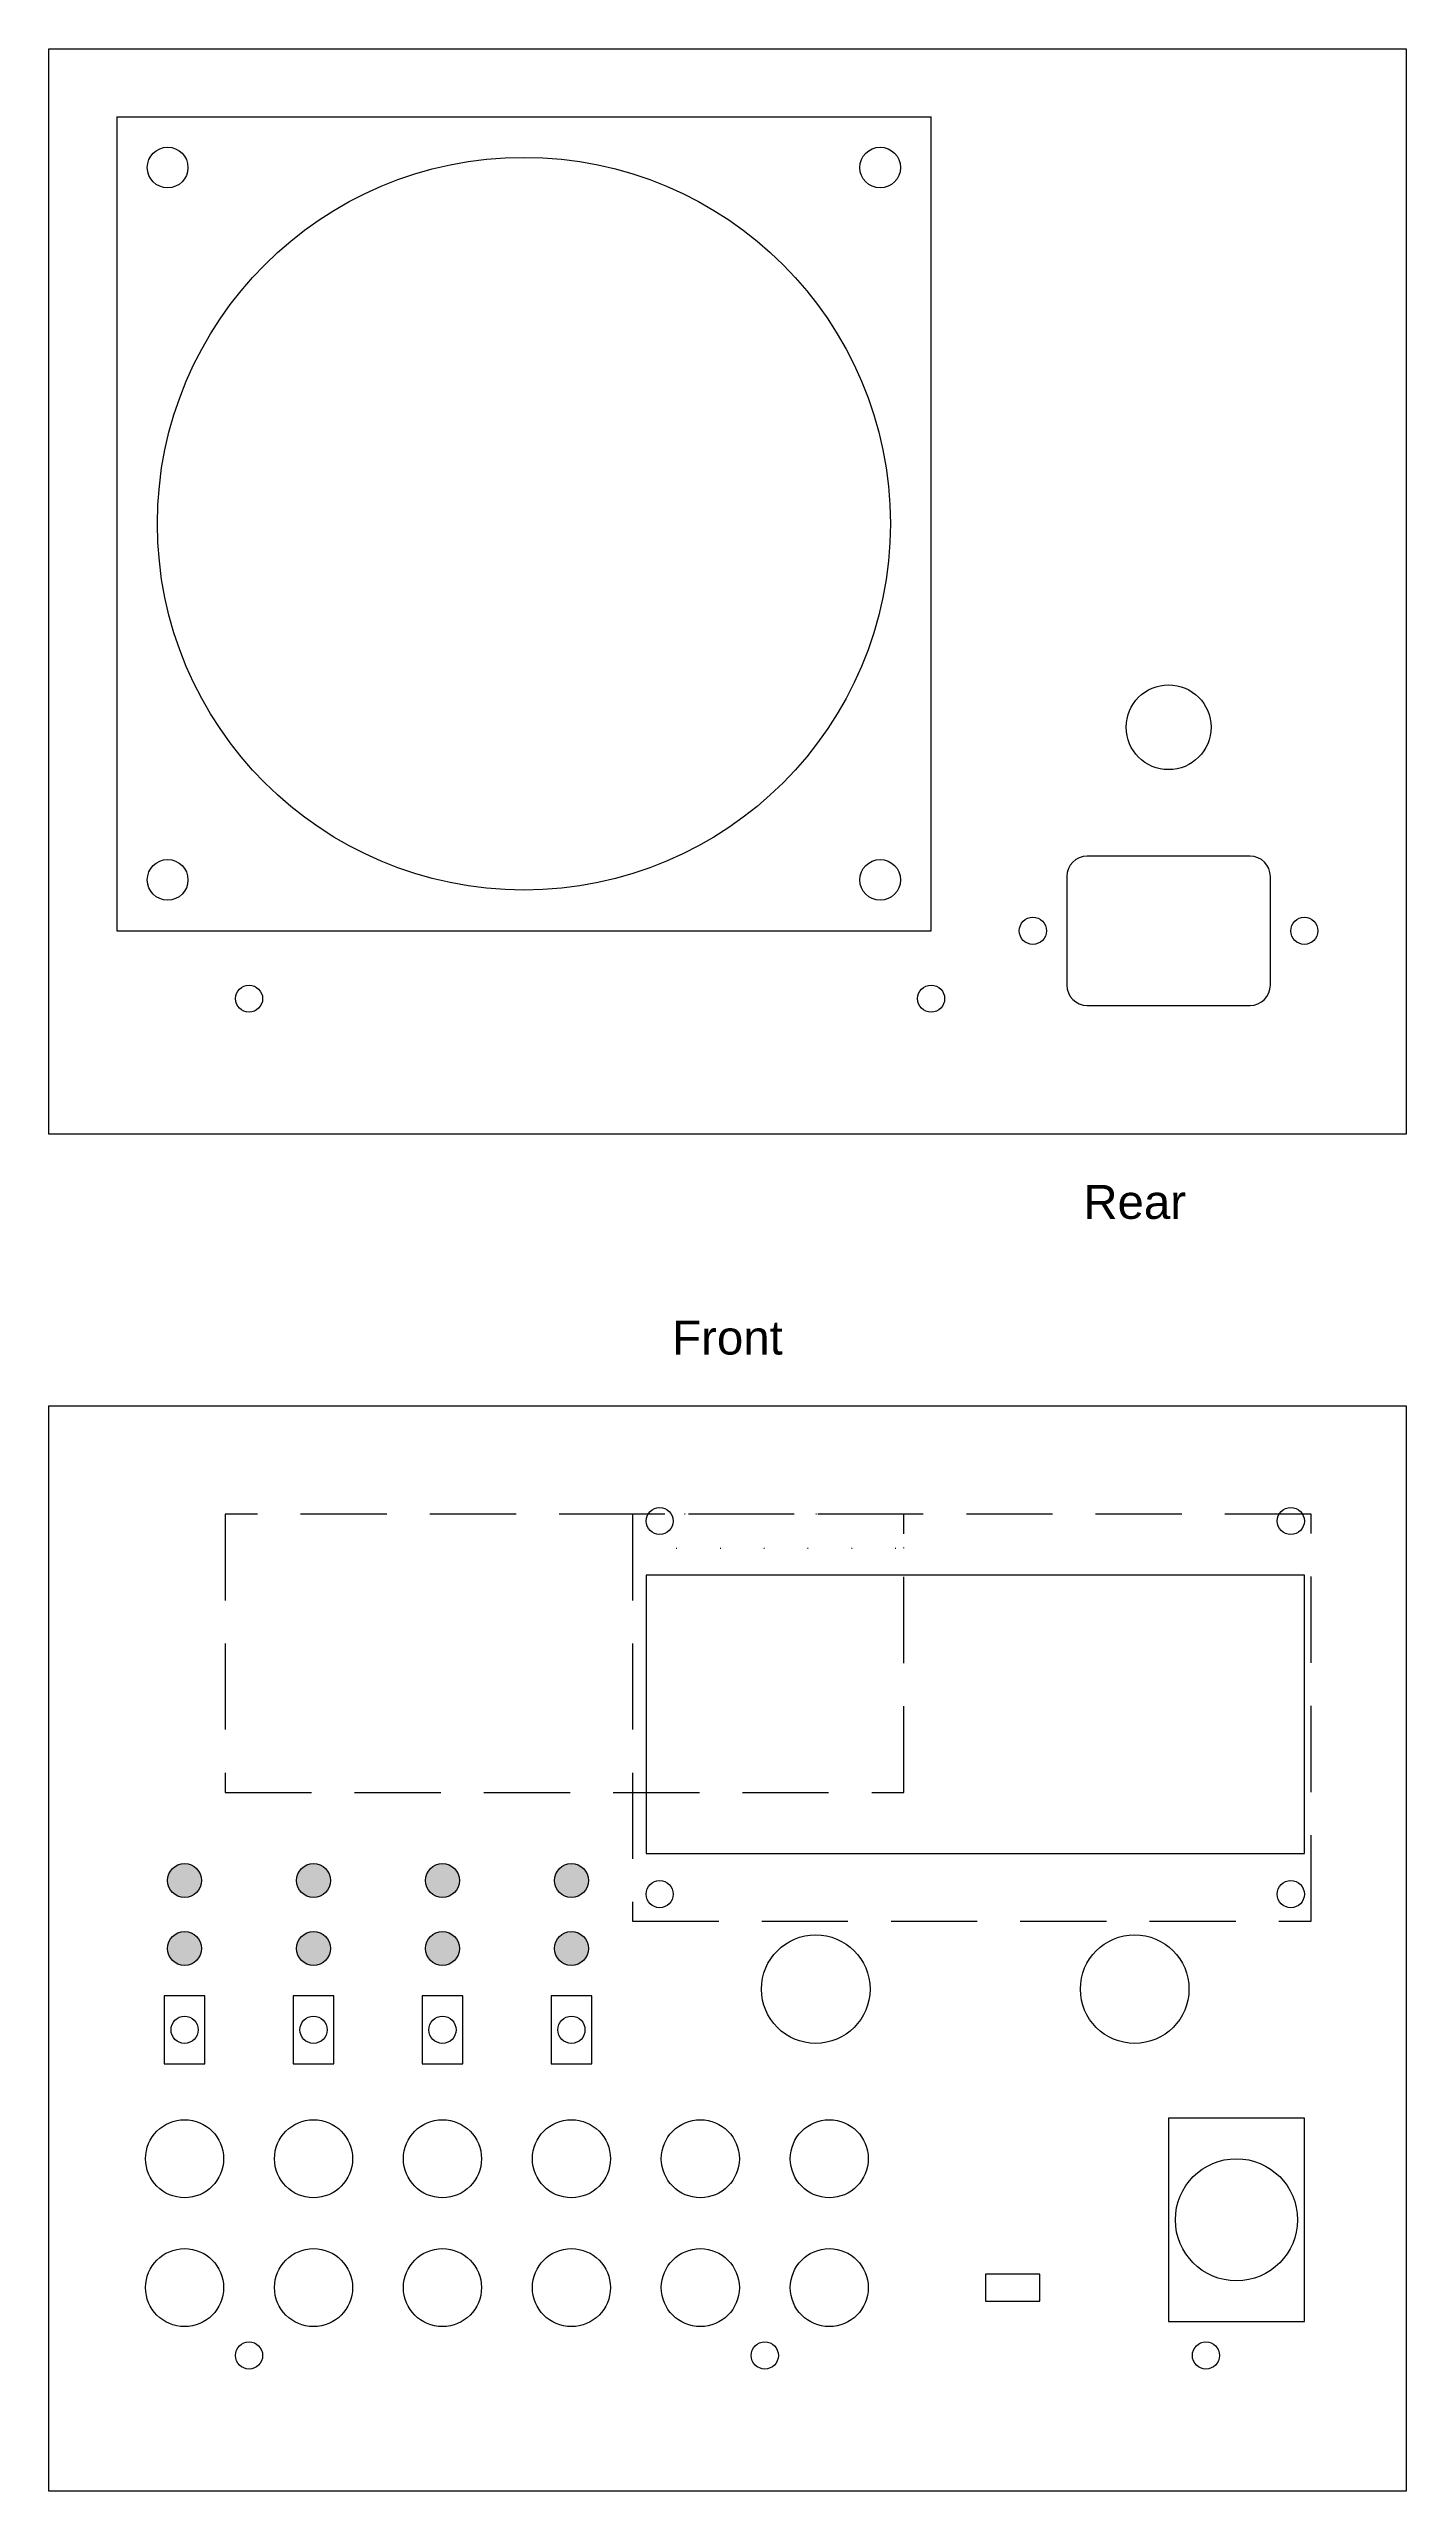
# Model space of a CAD drawing. Header units: millimetres. Extents: x 0 to 450, y 0 to 360.
# Drawn here: x 0 to 200, y 0 to 360 of the extents above; entities that cross this region are included whole.
import ezdxf

# ---------------------------------------------------------------- set-up
doc = ezdxf.new("R2010")
doc.units = ezdxf.units.MM
doc.linetypes.add('DASHED', pattern=[19.05, 12.7, -6.35])
doc.linetypes.add('DOT', pattern=[6.35, 0, -6.35])
doc.layers.get('0').update_dxf_attribs({"linetype": 'CONTINUOUS', "lineweight": 25, "true_color": 0x000000})
doc.styles.add('textstyle1', font='')
doc.styles.add('textstyle2', font='')
doc.styles.get('textstyle1').set_extended_font_data('Impact')
doc.styles.get('textstyle2').set_extended_font_data('Impact')

msp = doc.modelspace()

# ---------------------------------------------------------------- texts
at = {"char_height": 1, "attachment_point": 5}
for s, insert, style in [('\\fHelvetica|b0|i0|c0|p0;\\H5;Rear', (160, 190), 'textstyle2'), ('\\fHelvetica|b0|i0|c0|p0;\\H5;Front', (100, 170), 'textstyle1')]:
    msp.add_mtext(s, dxfattribs=dict(at, insert=insert, style=style))

# ---------------------------------------------------------------- blocks, each defined once
blk = doc.blocks.new('display')
at = {"color": 252, "linetype": 'DASHED', "true_color": 0xa0a0a4}
for p, q in [((-60, 60), (-160, 60)), ((-160, 60), (-160, 19)), ((0, 60), (-100, 60)), ((-100, 60), (-100, 0)), ((-60, 19), (-60, 60)), ((0, 0), (0, 60)), ((-160, 19), (-60, 19)), ((-100, 0), (0, 0))]:
    blk.add_line(p, q, dxfattribs=at)
at = {"color": 252, "linetype": 'DOT', "true_color": 0xa0a0a4}
for p, q in [((-60, 60), (-100, 60)), ((-100, 60), (-100, 55)), ((-60, 55), (-60, 60)), ((-100, 55), (-60, 55))]:
    blk.add_line(p, q, dxfattribs=at)
for p, q in [((-1, 51), (-98, 51)), ((-98, 51), (-98, 10)), ((-1, 10), (-1, 51)), ((-98, 10), (-1, 10))]:
    blk.add_line(p, q)
for centre in [(-96, 59), (-3, 59), (-96, 4), (-3, 4)]:
    blk.add_circle(centre, 2)
blk = doc.blocks.new('on_switch')
for p, q in [((20, 30), (0, 30)), ((0, 30), (0, 0)), ((20, 0), (20, 30)), ((0, 0), (20, 0))]:
    blk.add_line(p, q)
blk.add_circle((10, 15), 9)
blk = doc.blocks.new('usb')
for p, q in [((4, 4), (-4, 4)), ((-4, 4), (-4, 0)), ((4, 0), (4, 4)), ((-4, 0), (4, 0))]:
    blk.add_line(p, q)
blk = doc.blocks.new('channel_pos')
at = {"true_color": 0xffff00}
h = blk.add_hatch(color=2, dxfattribs=at)
edge = h.paths.add_edge_path()
edge.add_arc((0, 60), 2.5, 0, 360)
at = {"true_color": 0xff0000}
h = blk.add_hatch(color=1, dxfattribs=at)
edge = h.paths.add_edge_path()
edge.add_arc((0, 50), 2.5, 0, 360)
for p, q in [((3, 43), (-3, 43)), ((-3, 43), (-3, 33)), ((3, 33), (3, 43)), ((-3, 33), (3, 33))]:
    blk.add_line(p, q)
for centre, radius in [((0, 60), 2.5), ((0, 50), 2.5), ((0, 38), 2), ((0, 0), 5.75)]:
    blk.add_circle(centre, radius)
at = {"color": 1, "true_color": 0xff0000}
blk.add_circle((0, 19), 5.75, dxfattribs=at)
blk = doc.blocks.new('channel_neg')
at = {"true_color": 0xffff00}
h = blk.add_hatch(color=2, dxfattribs=at)
edge = h.paths.add_edge_path()
edge.add_arc((0, 60), 2.5, 0, 360)
at = {"true_color": 0x0000ff}
h = blk.add_hatch(color=5, dxfattribs=at)
edge = h.paths.add_edge_path()
edge.add_arc((0, 50), 2.5, 0, 360)
for p, q in [((3, 43), (-3, 43)), ((-3, 43), (-3, 33)), ((3, 33), (3, 43)), ((-3, 33), (3, 33))]:
    blk.add_line(p, q)
for centre, radius in [((0, 60), 2.5), ((0, 50), 2.5), ((0, 38), 2), ((0, 0), 5.75)]:
    blk.add_circle(centre, radius)
at = {"color": 5, "true_color": 0x0000ff}
blk.add_circle((0, 19), 5.75, dxfattribs=at)
blk = doc.blocks.new('fan_front')
for p, q in [((0, 0), (0, -120)), ((0, 0), (120, 0)), ((120, -120), (120, 0)), ((0, -120), (120, -120))]:
    blk.add_line(p, q)
for centre, radius in [((7.5, -7.5), 3), ((60, -60), 54), ((112.5, -7.5), 3), ((7.5, -112.5), 3), ((112.5, -112.5), 3)]:
    blk.add_circle(centre, radius)

# ---------------------------------------------------------------- linework, layer by layer
for p, q in [((0, 200), (0, 360)), ((0, 360), (200, 360)), ((200, 360), (200, 200)), ((150, 238), (150, 222)), ((177, 241), (153, 241)), ((180, 222), (180, 238)), ((153, 219), (177, 219)), ((200, 200), (0, 200)), ((0, 0), (0, 160)), ((0, 160), (200, 160)), ((200, 160), (200, 0)), ((200, 0), (0, 0)), ((0, 0), (0, 0))]:
    msp.add_line(p, q)
for centre, radius in [((165, 260), 6.25), ((145, 230), 2), ((185, 230), 2), ((29.5, 220), 2), ((130, 220), 2), ((113, 74), 8), ((160, 74), 8), ((96, 30), 5.75), ((115, 30), 5.75), ((29.5, 20), 2), ((105.5, 20), 2), ((170.5, 20), 2)]:
    msp.add_circle(centre, radius)
at = {"color": 1, "true_color": 0xff0000}
msp.add_circle((96, 49), 5.75, dxfattribs=at)
at = {"color": 5, "true_color": 0x0000ff}
msp.add_circle((115, 49), 5.75, dxfattribs=at)
for centre, start, end in [((153, 238), 90, 180), ((177, 238), 0, 90), ((153, 222), 180, 270), ((177, 222), 270, 0)]:
    msp.add_arc(centre, 3, start, end)

# ---------------------------------------------------------------- block references
for name, p in [('fan_front', (10, 350)), ('display', (186, 84)), ('channel_pos', (20, 30)), ('channel_pos', (39, 30)), ('channel_pos', (58, 30)), ('channel_neg', (77, 30)), ('on_switch', (165, 25)), ('usb', (142, 28))]:
    msp.add_blockref(name, p)

msp.set_redraw_order([(e.dxf.handle, doc.entitydb.next_handle()) for e in msp.query("TEXT MTEXT ATTDEF DIMENSION ARC_DIMENSION")])  # texts and dimensions are drawn at this point

doc.saveas('drawing.dxf')
